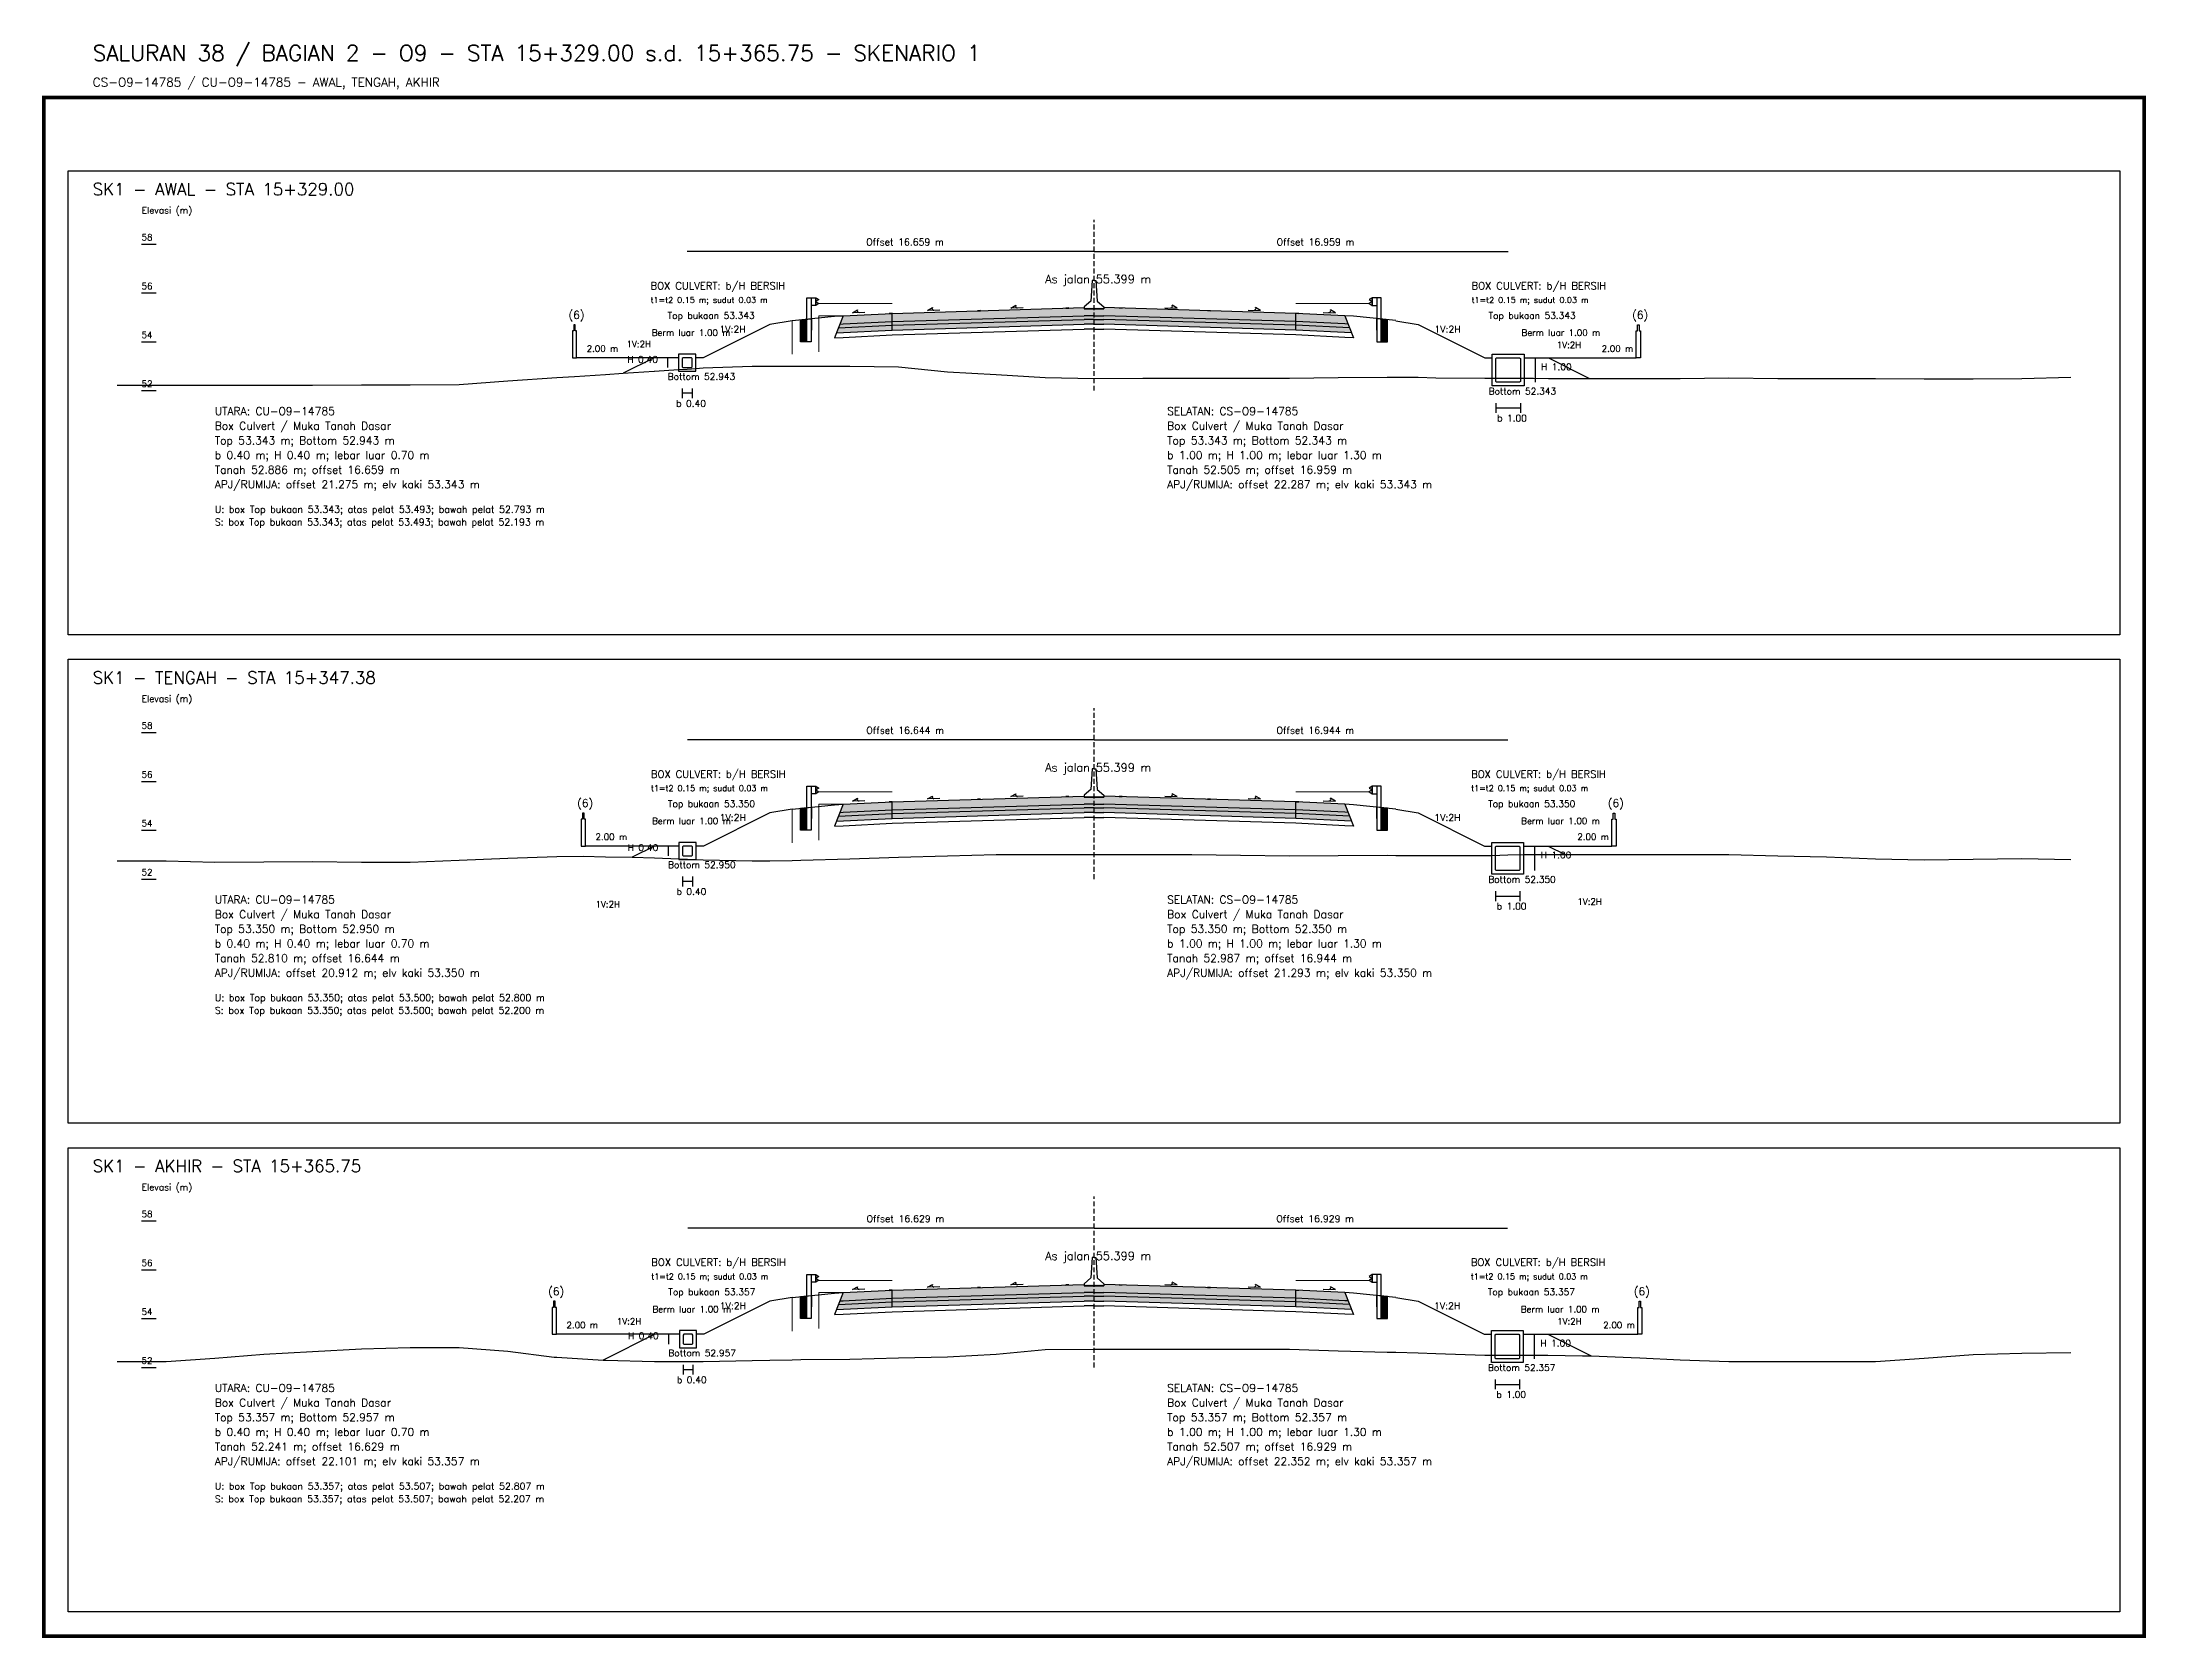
# Model space of a CAD drawing. Header units: metres. Extents: x -24715 to -24517, y 27498 to 30841.
# Drawn here: x -24713.7 to -24627.5, y 27573.2 to 27638.5 of the extents above; entities that cross this region are included whole.
import ezdxf

# ---------------------------------------------------------------- set-up
doc = ezdxf.new("R2010")
doc.units = ezdxf.units.M
doc.linetypes.add('PS_DASH', pattern=[0.3, 0.2, -0.1])
for name, color, linetype, lineweight in [('Dimensi', 230, 'Continuous', 20), ('GRS-ARSIR (HATCH)', 8, 'Continuous', 9), ('Guardrail', 20, 'Continuous', 30), ('HATCH - Beton ramping', 210, 'Continuous', 9), ('HATCH - LFA', 30, 'Continuous', 9), ('HATCH - Pavement', 50, 'Continuous', 9), ('Marka', 20, 'Continuous', 30), ('POT_ALL_GROUP', 2, 'Continuous', 70)]:
    doc.layers.add(name, color=color, linetype=linetype, lineweight=lineweight)
for name, color, linetype in [('POT_ALL_APJ', 2, 'Continuous'), ('POT_ALL_BORDER', 8, 'Continuous'), ('POT_ALL_BUILDING', 2, 'Continuous'), ('POT_ALL_CHANNEL1', 200, 'Continuous'), ('POT_ALL_DIM', 7, 'Continuous'), ('POT_ALL_GROUND', 1, 'Continuous'), ('POT_ALL_GUIDE', 8, 'Continuous'), ('POT_ALL_NOTE', 30, 'Continuous'), ('POT_ALL_ROAD', 4, 'Continuous')]:
    doc.layers.add(name, color=color, linetype=linetype)
doc.styles.get("Standard").update_dxf_attribs({"font": 'simplex.shx'})

msp = doc.modelspace()

# ---------------------------------------------------------------- texts
at = {"layer": 'POT_ALL_APJ'}
for s, height, p in [('(6)', 0.32, (-24692.11038, 27627.20638)), ('(6)', 0.32, (-24648.54853, 27627.20638)), ('2.00 m', 0.26, (-24691.36038, 27625.85638)), ('2.00 m', 0.26, (-24649.79853, 27625.85638)), ('(6)', 0.32, (-24691.74768, 27607.21363)), ('(6)', 0.32, (-24649.54283, 27607.21363)), ('2.00 m', 0.26, (-24690.99768, 27605.86363)), ('2.00 m', 0.26, (-24650.79283, 27605.86363)), ('(6)', 0.32, (-24692.93673, 27587.22087)), ('(6)', 0.32, (-24648.48341, 27587.22087)), ('2.00 m', 0.26, (-24692.18673, 27585.87087)), ('2.00 m', 0.26, (-24649.73341, 27585.87087))]:
    msp.add_text(s, height=height, dxfattribs=at).set_placement(p)
at = {"layer": 'POT_ALL_BUILDING'}
for s, height, p in [('BOX CULVERT: b/H BERSIH', 0.3, (-24688.74439, 27628.40638)), ('BOX CULVERT: b/H BERSIH', 0.3, (-24655.12736, 27628.40638)), ('t1=t2 0.15 m; sudut 0.03 m', 0.24, (-24688.74439, 27627.85638)), ('t1=t2 0.15 m; sudut 0.03 m', 0.24, (-24655.12736, 27627.85638)), ('BOX CULVERT: b/H BERSIH', 0.3, (-24688.72983, 27608.41363)), ('BOX CULVERT: b/H BERSIH', 0.3, (-24655.14192, 27608.41363)), ('t1=t2 0.15 m; sudut 0.03 m', 0.24, (-24688.72983, 27607.86363)), ('t1=t2 0.15 m; sudut 0.03 m', 0.24, (-24655.14192, 27607.86363)), ('BOX CULVERT: b/H BERSIH', 0.3, (-24688.71527, 27588.42087)), ('BOX CULVERT: b/H BERSIH', 0.3, (-24655.15648, 27588.42087)), ('t1=t2 0.15 m; sudut 0.03 m', 0.24, (-24688.71527, 27587.87087)), ('t1=t2 0.15 m; sudut 0.03 m', 0.24, (-24655.15648, 27587.87087))]:
    msp.add_text(s, height=height, dxfattribs=at).set_placement(p)
at = {"layer": 'POT_ALL_CHANNEL1'}
for s, height, p in [('Top bukaan 53.343', 0.27, (-24688.04439, 27627.20638)), ('Top bukaan 53.343', 0.27, (-24654.42736, 27627.20638)), ('Bottom 52.943', 0.27, (-24688.04439, 27624.70638)), ('Bottom 52.343', 0.27, (-24654.42736, 27624.10638)), ('UTARA: CU-O9-14785', 0.32, (-24706.58588, 27623.26387)), ('SELATAN: CS-O9-14785', 0.32, (-24667.58588, 27623.26387)), ('Top bukaan 53.350', 0.27, (-24688.02983, 27607.21363)), ('Top bukaan 53.350', 0.27, (-24654.44192, 27607.21363)), ('Bottom 52.950', 0.27, (-24688.02983, 27604.71363)), ('Bottom 52.350', 0.27, (-24654.44192, 27604.11363)), ('UTARA: CU-O9-14785', 0.32, (-24706.58588, 27603.26387)), ('SELATAN: CS-O9-14785', 0.32, (-24667.58588, 27603.26387)), ('Top bukaan 53.357', 0.27, (-24688.01527, 27587.22087)), ('Top bukaan 53.357', 0.27, (-24654.45648, 27587.22087)), ('Bottom 52.957', 0.27, (-24688.01527, 27584.72087)), ('Bottom 52.357', 0.27, (-24654.45648, 27584.12087)), ('UTARA: CU-O9-14785', 0.32, (-24706.58588, 27583.26387)), ('SELATAN: CS-O9-14785', 0.32, (-24667.58588, 27583.26387))]:
    msp.add_text(s, height=height, dxfattribs=at).set_placement(p)
at = {"layer": 'POT_ALL_DIM'}
for s, height, p in [('SK1 - AWAL - STA 15+329.00', 0.5, (-24711.58588, 27632.26387)), ('Elevasi (m)', 0.27, (-24709.58588, 27631.51387)), ('58', 0.26, (-24709.58588, 27630.41387)), ('Offset 16.659 m', 0.28, (-24679.91513, 27630.213)), ('Offset 16.959 m', 0.28, (-24663.10662, 27630.213)), ('56', 0.26, (-24709.58588, 27628.41387)), ('As jalan 55.399 m', 0.34, (-24672.58588, 27628.663)), ('54', 0.26, (-24709.58588, 27626.41387)), ('Berm luar 1.00 m', 0.26, (-24688.69439, 27626.50638)), ('1V:2H', 0.28, (-24685.92509, 27626.64103)), ('1V:2H', 0.28, (-24656.64666, 27626.64103)), ('Berm luar 1.00 m', 0.26, (-24653.07736, 27626.50638)), ('1V:2H', 0.26, (-24689.72738, 27626.03989)), ('1V:2H', 0.26, (-24651.63795, 27626.00638)), ('H 0.40', 0.27, (-24689.69439, 27625.40638)), ('H 1.00', 0.27, (-24652.27736, 27625.10638)), ('52', 0.26, (-24709.58588, 27624.41387)), ('b 0.40', 0.27, (-24687.69439, 27623.60638)), ('b 1.00', 0.27, (-24654.07736, 27623.00638)), ('Top 53.343 m; Bottom 52.943 m', 0.32, (-24706.58588, 27622.06387)), ('Box Culvert / Muka Tanah Dasar', 0.32, (-24706.58588, 27622.66387)), ('Top 53.343 m; Bottom 52.343 m', 0.32, (-24667.58588, 27622.06387)), ('Box Culvert / Muka Tanah Dasar', 0.32, (-24667.58588, 27622.66387)), ('b 0.40 m; H 0.40 m; lebar luar 0.70 m', 0.32, (-24706.58588, 27621.46387)), ('b 1.00 m; H 1.00 m; lebar luar 1.30 m', 0.32, (-24667.58588, 27621.46387)), ('Tanah 52.886 m; offset 16.659 m', 0.32, (-24706.58588, 27620.86387)), ('APJ/RUMIJA: offset 21.275 m; elv kaki 53.343 m', 0.32, (-24706.58588, 27620.26387)), ('Tanah 52.505 m; offset 16.959 m', 0.32, (-24667.58588, 27620.86387)), ('APJ/RUMIJA: offset 22.287 m; elv kaki 53.343 m', 0.32, (-24667.58588, 27620.26387)), ('SK1 - TENGAH - STA 15+347.38', 0.5, (-24711.58588, 27612.26387)), ('Elevasi (m)', 0.27, (-24709.58588, 27611.51387)), ('58', 0.26, (-24709.58588, 27610.41387)), ('Offset 16.644 m', 0.28, (-24679.90785, 27610.21297)), ('Offset 16.944 m', 0.28, (-24663.1139, 27610.21297)), ('56', 0.26, (-24709.58588, 27608.41387)), ('As jalan 55.399 m', 0.34, (-24672.58588, 27608.66297)), ('Berm luar 1.00 m', 0.26, (-24688.67983, 27606.51363)), ('1V:2H', 0.28, (-24685.91781, 27606.64464)), ('1V:2H', 0.28, (-24656.65394, 27606.64464)), ('Berm luar 1.00 m', 0.26, (-24653.09192, 27606.51363)), ('54', 0.26, (-24709.58588, 27606.41387)), ('H 0.40', 0.27, (-24689.67983, 27605.41363)), ('H 1.00', 0.27, (-24652.29192, 27605.11363)), ('52', 0.26, (-24709.58588, 27604.41387)), ('1V:2H', 0.26, (-24690.99768, 27603.10467)), ('b 0.40', 0.27, (-24687.67983, 27603.61363)), ('1V:2H', 0.26, (-24650.79283, 27603.21408)), ('Box Culvert / Muka Tanah Dasar', 0.32, (-24706.58588, 27602.66387)), ('Box Culvert / Muka Tanah Dasar', 0.32, (-24667.58588, 27602.66387)), ('b 1.00', 0.27, (-24654.09192, 27603.01363)), ('Top 53.350 m; Bottom 52.950 m', 0.32, (-24706.58588, 27602.06387)), ('b 0.40 m; H 0.40 m; lebar luar 0.70 m', 0.32, (-24706.58588, 27601.46387)), ('Top 53.350 m; Bottom 52.350 m', 0.32, (-24667.58588, 27602.06387)), ('b 1.00 m; H 1.00 m; lebar luar 1.30 m', 0.32, (-24667.58588, 27601.46387)), ('Tanah 52.810 m; offset 16.644 m', 0.32, (-24706.58588, 27600.86387)), ('Tanah 52.987 m; offset 16.944 m', 0.32, (-24667.58588, 27600.86387)), ('APJ/RUMIJA: offset 20.912 m; elv kaki 53.350 m', 0.32, (-24706.58588, 27600.26387)), ('APJ/RUMIJA: offset 21.293 m; elv kaki 53.350 m', 0.32, (-24667.58588, 27600.26387)), ('SK1 - AKHIR - STA 15+365.75', 0.5, (-24711.58588, 27592.26387)), ('Elevasi (m)', 0.27, (-24709.58588, 27591.51387)), ('58', 0.26, (-24709.58588, 27590.41387)), ('Offset 16.629 m', 0.28, (-24679.90057, 27590.21293)), ('Offset 16.929 m', 0.28, (-24663.12118, 27590.21293)), ('As jalan 55.399 m', 0.34, (-24672.58588, 27588.66293)), ('56', 0.26, (-24709.58588, 27588.41387)), ('54', 0.26, (-24709.58588, 27586.41387)), ('1V:2H', 0.26, (-24690.126, 27586.02087)), ('Berm luar 1.00 m', 0.26, (-24688.66527, 27586.52087)), ('1V:2H', 0.28, (-24685.91053, 27586.64824)), ('1V:2H', 0.28, (-24656.66122, 27586.64824)), ('Berm luar 1.00 m', 0.26, (-24653.10648, 27586.52087)), ('1V:2H', 0.26, (-24651.61995, 27586.02087)), ('H 0.40', 0.27, (-24689.66527, 27585.42087)), ('H 1.00', 0.27, (-24652.30648, 27585.12087)), ('52', 0.26, (-24709.58588, 27584.41387)), ('b 0.40', 0.27, (-24687.66527, 27583.62087)), ('Box Culvert / Muka Tanah Dasar', 0.32, (-24706.58588, 27582.66387)), ('Box Culvert / Muka Tanah Dasar', 0.32, (-24667.58588, 27582.66387)), ('b 1.00', 0.27, (-24654.10648, 27583.02087)), ('Top 53.357 m; Bottom 52.957 m', 0.32, (-24706.58588, 27582.06387)), ('Top 53.357 m; Bottom 52.357 m', 0.32, (-24667.58588, 27582.06387)), ('Tanah 52.241 m; offset 16.629 m', 0.32, (-24706.58588, 27580.86387)), ('b 0.40 m; H 0.40 m; lebar luar 0.70 m', 0.32, (-24706.58588, 27581.46387)), ('Tanah 52.507 m; offset 16.929 m', 0.32, (-24667.58588, 27580.86387)), ('b 1.00 m; H 1.00 m; lebar luar 1.30 m', 0.32, (-24667.58588, 27581.46387)), ('APJ/RUMIJA: offset 22.101 m; elv kaki 53.357 m', 0.32, (-24706.58588, 27580.26387)), ('APJ/RUMIJA: offset 22.352 m; elv kaki 53.357 m', 0.32, (-24667.58588, 27580.26387))]:
    msp.add_text(s, height=height, dxfattribs=at).set_placement(p)
at = {"layer": 'POT_ALL_GROUP', "lineweight": 0}
for s, height, p in [('SALURAN 38 / BAGIAN 2 - O9 - STA 15+329.00 s.d. 15+365.75 - SKENARIO 1', 0.65, (-24711.58588, 27637.76387)), ('CS-O9-14785 / CU-O9-14785 - AWAL, TENGAH, AKHIR', 0.36, (-24711.58588, 27636.71387))]:
    msp.add_text(s, height=height, dxfattribs=at).set_placement(p)
at = {"layer": 'POT_ALL_NOTE'}
for s, p in [('S: box Top bukaan 53.343; atas pelat 53.493; bawah pelat 52.193 m', (-24706.58588, 27618.74387)), ('U: box Top bukaan 53.343; atas pelat 53.493; bawah pelat 52.793 m', (-24706.58588, 27619.26387)), ('S: box Top bukaan 53.350; atas pelat 53.500; bawah pelat 52.200 m', (-24706.58588, 27598.74387)), ('U: box Top bukaan 53.350; atas pelat 53.500; bawah pelat 52.800 m', (-24706.58588, 27599.26387)), ('U: box Top bukaan 53.357; atas pelat 53.507; bawah pelat 52.807 m', (-24706.58588, 27579.26387)), ('S: box Top bukaan 53.357; atas pelat 53.507; bawah pelat 52.207 m', (-24706.58588, 27578.74387))]:
    msp.add_text(s, height=0.28, dxfattribs=at).set_placement(p)

# ---------------------------------------------------------------- blocks, each defined once
blk = doc.blocks.new('JALAN_ASLI_TIPIKAL_2OKT_METER')
at = {"layer": 'Guardrail', "lineweight": 9}
h = blk.add_hatch(dxfattribs=at)
h.set_pattern_fill('JIS_LC_20', color=256, scale=0.002)
h.set_pattern_definition([(45, (-29.65569, -21.99233), (-0.02828427, 0.02828427), []), (45, (-29.65489, -21.99233), (-0.02828427, 0.02828427), [])])
h.paths.add_polyline_path([(-12.025, -1.394), (-11.753, -1.394), (-11.753, -0.471), (-12.018, -0.498)])
h = blk.add_hatch(dxfattribs=at)
h.set_pattern_fill('JIS_LC_20', color=256, scale=0.002)
h.set_pattern_definition([(45, (-29.40569, -21.99233), (-0.02828427, 0.02828427), []), (45, (-29.40489, -21.99233), (-0.02828427, 0.02828427), [])])
h.paths.add_polyline_path([(12.018, -0.498), (11.753, -0.471), (11.753, -1.394), (12.025, -1.394)])
at = {"layer": 'HATCH - Beton ramping'}
h = blk.add_hatch(dxfattribs=at)
h.set_pattern_fill('AR-CONC', color=256, scale=0.0005)
h.set_pattern_definition([(50, (-28.949556, -21.99233), (0.09109233, -0.00796954), [0.009525, -0.104775]), (355, (-28.94956, -21.99233), (-0.0176217, 0.09552842), [0.00762, -0.0838203]), (100.45144, (-28.941965, -21.992995), (0.07347062, 0.08755888), [0.008095, -0.08904512]), (46.1842, (-28.94956, -21.96693), (0.13553952, -0.02102116), [0.0142875, -0.1571625]), (96.63556, (-28.93826, -21.96868), (0.11870207, 0.12371306), [0.0121425, -0.1335678]), (351.18415, (-28.94956, -21.96693), (0.11870207, 0.12371306), [0.01143, -0.12572987]), (21, (-28.936856, -21.97328), (0.0758072, -0.0511326), [0.009525, -0.104775]), (326, (-28.93686, -21.97328), (0.03090101, 0.09209398), [0.00762, -0.08382]), (71.45144, (-28.93054, -21.97754), (0.1067082, 0.04096138), [0.008095, -0.08904497]), (37.5, (-28.949556, -21.99233), (0.001544302, 0.04227752), [0, -0.082804, 0, -0.08509, 0, -0.0841375]), (7.5, (-28.949556, -21.99233), (0.03340983, 0.05009029), [0, -0.048514, 0, -0.080899, 0, -0.0320675]), (327.5, (-28.977877, -21.99233), (0.067795298, -0.002864372), [0, -0.03175, 0, -0.09906, 0, -0.131445]), (317.5, (-28.990577, -21.99233), (0.07406459, 0.01271325), [0, -0.041275, 0, -0.065786, 0, -0.093345])])
h.paths.add_polyline_path([(-8.27, -0.566), (-10.401, -0.666), (-10.461, -0.826), (-8.27, -0.716)])
h.paths.add_polyline_path([(-0.4, -0.48), (0, -0.48), (0, -0.33), (-0.4, -0.33), (-8.27, -0.566), (-8.27, -0.716)])
h = blk.add_hatch(dxfattribs=at)
h.set_pattern_fill('AR-CONC', color=256, scale=0.0005)
h.set_pattern_definition([(50, (-28.699556, -21.99233), (0.09109233, -0.00796954), [0.009525, -0.104775]), (355, (-28.69956, -21.99233), (-0.01762171, 0.09552842), [0.00762, -0.0838203]), (100.45144, (-28.691965, -21.992995), (0.07347062, 0.08755888), [0.008095, -0.08904512]), (46.1842, (-28.69956, -21.96693), (0.13553952, -0.02102116), [0.0142875, -0.1571625]), (96.63556, (-28.68826, -21.96868), (0.11870207, 0.12371306), [0.0121425, -0.1335678]), (351.18415, (-28.69956, -21.96693), (0.11870207, 0.12371306), [0.01143, -0.12572987]), (21, (-28.686856, -21.97328), (0.0758072, -0.0511326), [0.009525, -0.104775]), (326, (-28.68686, -21.97328), (0.03090101, 0.09209398), [0.00762, -0.08382]), (71.45144, (-28.68054, -21.97754), (0.10670821, 0.04096138), [0.008095, -0.08904497]), (37.5, (-28.699556, -21.99233), (0.001544302, 0.04227752), [0, -0.082804, 0, -0.08509, 0, -0.0841375]), (7.5, (-28.699556, -21.99233), (0.03340983, 0.050090287), [0, -0.048514, 0, -0.080899, 0, -0.0320675]), (327.5, (-28.727877, -21.99233), (0.067795298, -0.002864372), [0, -0.03175, 0, -0.09906, 0, -0.131445]), (317.5, (-28.740577, -21.99233), (0.07406459, 0.012713246), [0, -0.041275, 0, -0.065786, 0, -0.093345])])
h.paths.add_polyline_path([(8.27, -0.566), (10.401, -0.666), (10.461, -0.826), (8.27, -0.716)])
h.paths.add_polyline_path([(0.4, -0.48), (0, -0.48), (0, -0.33), (0.4, -0.33), (8.27, -0.566), (8.27, -0.716)])
at = {"layer": 'HATCH - LFA'}
h = blk.add_hatch(dxfattribs=at)
h.set_pattern_fill('GRAVEL', color=256, scale=0.0075)
h.set_pattern_definition([(228.012788, (-28.812396, -21.801831), (-1.524, -1.7145), [0.0256291, -2.5372863]), (184.96974, (-28.829541, -21.820881), (2.2859999991, 0.1905000109), [0.04398035, -4.3540537]), (132.510447, (-28.873356, -21.824691), (1.9050000008, -2.0954999993), [0.0310111, -3.0701042]), (267.27369, (-28.947651, -21.872316), (0.1905000004, 3.81), [0.0400503, -3.9649828]), (292.833654, (-28.949556, -21.912321), (-0.9525, 2.286), [0.0392725, -3.8879856]), (357.27369, (-28.934316, -21.948516), (-3.81, 0.1905000004), [0.0400503, -3.9649828]), (37.69424, (-28.894311, -21.950421), (-2.4764999999, -1.9050000001), [0.0529645, -5.24348365]), (72.255328, (-28.852401, -21.918036), (1.3335000004, 4.1909999999), [0.050004, -4.95039425]), (121.429566, (-28.837161, -21.870411), (-1.5240000002, 2.4764999999), [0.040186, -3.9784159]), (175.23636, (-28.858116, -21.836121), (2.0955, -0.1905), [0.0458785, -2.2480453]), (222.397438, (-28.903836, -21.832311), (-2.2859999999, -2.0955000001), [0.05933084, -5.8737579]), (138.814075, (-28.759056, -21.874221), (-1.3335, 1.143), [0.0202503, -2.0047924]), (171.469234, (-28.774296, -21.860886), (2.4765, -0.3809999996), [0.03852615, -3.8140979]), (225, (-28.8124, -21.85517), (0, -0.1905), [0.0269407, -0.242467]), (203.19859, (-28.82573, -21.832311), (0.9525, 0.381), [0.0145081, -1.4362967]), (291.80141, (-28.839066, -21.838026), (-0.1905, 0.5715), [0.0205174, -1.0053565]), (30.96376, (-28.831446, -21.857076), (0.5715, 0.381), [0.033324, -1.0774724]), (161.56505, (-28.80287, -21.83993), (0.381, -0.1905), [0.0240965, -0.5783174]), (16.38954, (-28.949556, -21.838026), (1.905, 0.5715), [0.0337566, -3.341912]), (70.346176, (-28.917171, -21.828501), (-0.762, -2.0955), [0.0283199, -2.8036662]), (293.19859, (-28.80287, -21.801831), (-0.381, 0.9525), [0.029016, -1.4217888]), (343.61046, (-28.791441, -21.828501), (-1.905, 0.5715), [0.0337566, -3.341912]), (339.443955, (-28.949556, -21.956136), (-0.9525, 0.381), [0.0325526, -1.5950801]), (294.77514, (-28.919076, -21.967566), (-0.952500001, 2.0954999995), [0.0272754, -2.7002695]), (66.80141, (-28.800966, -21.992331), (0.381, 0.9525), [0.029016, -1.4217888]), (17.354025, (-28.789536, -21.965661), (-2.4765, -0.762), [0.0319337, -3.1614282]), (69.443955, (-28.89431, -21.992331), (-0.381, -0.9525), [0.0162763, -1.6113564]), (101.30993, (-28.812396, -21.99233), (-0.1905, 0.762), [0.0097136, -0.9616496]), (165.96376, (-28.8143, -21.982806), (0.5715, -0.1905), [0.0392725, -0.7461791]), (186.009006, (-28.852401, -21.973281), (1.905, 0.1905), [0.036395, -3.6031024]), (303.69007, (-28.831446, -21.87422), (-0.1905, 0.381), [0.0274743, -0.6593832]), (353.157227, (-28.816206, -21.897081), (3.2385, -0.3809999998), [0.0479668, -4.7487007]), (60.945396, (-28.76858, -21.902796), (-0.762, -1.3335), [0.0196131, -1.9417044]), (90, (-28.75906, -21.88565), (-0.1905, 0.1905), [0.01143, -0.17907]), (120.256437, (-28.856211, -21.967566), (0.762, -1.3335), [0.026465, -2.6200456]), (48.012787, (-28.869546, -21.944706), (1.524, 1.7145), [0.0512582, -2.5116572]), (0, (-28.83526, -21.9066), (0.1905, 0.1905), [0.04953, -0.14097]), (325.304846, (-28.785726, -21.906606), (1.9050000007, -1.333499999), [0.0301207, -2.9819488]), (254.0546, (-28.76096, -21.92375), (-0.1905, -0.762), [0.0277372, -1.3591238]), (207.645975, (-28.768581, -21.950421), (-3.6195000001, -1.9049999997), [0.0451609, -4.4709348]), (175.426079, (-28.808586, -21.971376), (-2.4765, 0.1905), [0.0477772, -4.7299385])])
h.paths.add_polyline_path([(-8.27, -0.716), (-10.461, -0.826), (-10.54, -1.03), (-8.27, -0.916)])
h.paths.add_polyline_path([(-0.4, -0.68), (0, -0.68), (0, -0.48), (-0.4, -0.48), (-8.27, -0.716), (-8.27, -0.916)])
h = blk.add_hatch(dxfattribs=at)
h.set_pattern_fill('GRAVEL', color=256, scale=0.0075)
h.set_pattern_definition([(228.012788, (-28.562396, -21.801831), (-1.524, -1.7145), [0.0256291, -2.5372863]), (184.96974, (-28.579541, -21.820881), (2.2859999991, 0.1905000109), [0.04398035, -4.3540537]), (132.510447, (-28.623356, -21.824691), (1.9050000008, -2.0954999993), [0.0310111, -3.0701042]), (267.27369, (-28.697651, -21.872316), (0.1905000004, 3.81), [0.04005034, -3.9649828]), (292.833654, (-28.699556, -21.912321), (-0.9525, 2.286), [0.0392725, -3.8879856]), (357.27369, (-28.684316, -21.948516), (-3.81, 0.1905000004), [0.04005034, -3.9649828]), (37.69424, (-28.644311, -21.950421), (-2.4764999999, -1.9050000001), [0.0529645, -5.24348365]), (72.255328, (-28.602401, -21.918036), (1.3335000004, 4.1909999999), [0.050004, -4.95039425]), (121.429566, (-28.587161, -21.870411), (-1.5240000002, 2.4764999999), [0.040186, -3.9784159]), (175.23636, (-28.608116, -21.836121), (2.0955, -0.1905000003), [0.0458785, -2.2480453]), (222.397438, (-28.653836, -21.832311), (-2.2859999999, -2.0955000001), [0.05933084, -5.87375794]), (138.814075, (-28.509056, -21.874221), (-1.3335, 1.143), [0.02025034, -2.0047924]), (171.469234, (-28.524296, -21.860886), (2.4765, -0.3809999996), [0.03852615, -3.8140979]), (225, (-28.5624, -21.85517), (0, -0.1905), [0.0269407, -0.242467]), (203.19859, (-28.57573, -21.832311), (0.9525, 0.381), [0.0145081, -1.4362967]), (291.80141, (-28.589066, -21.838026), (-0.1905, 0.5715), [0.0205174, -1.0053565]), (30.96376, (-28.581446, -21.857076), (0.5715, 0.381), [0.033324, -1.0774724]), (161.56505, (-28.55287, -21.83993), (0.381, -0.1905), [0.0240965, -0.57831736]), (16.38954, (-28.699556, -21.838026), (1.905, 0.5715), [0.0337566, -3.341912]), (70.346176, (-28.667171, -21.828501), (-0.762, -2.0955), [0.0283199, -2.8036662]), (293.19859, (-28.55287, -21.801831), (-0.381, 0.9525), [0.029016, -1.4217888]), (343.61046, (-28.541441, -21.828501), (-1.905, 0.5714999999), [0.0337566, -3.341912]), (339.443955, (-28.699556, -21.956136), (-0.9525, 0.381), [0.03255264, -1.5950801]), (294.77514, (-28.669076, -21.967566), (-0.952500001, 2.0954999995), [0.0272754, -2.7002695]), (66.80141, (-28.550966, -21.992331), (0.381, 0.9525), [0.029016, -1.4217888]), (17.354025, (-28.539536, -21.965661), (-2.4765, -0.7620000002), [0.0319337, -3.1614282]), (69.443955, (-28.64431, -21.992331), (-0.381, -0.9525), [0.0162763, -1.6113564]), (101.30993, (-28.562396, -21.99233), (-0.1905, 0.762), [0.0097136, -0.9616496]), (165.96376, (-28.5643, -21.982806), (0.5715, -0.1905), [0.0392725, -0.7461791]), (186.009006, (-28.602401, -21.973281), (1.905, 0.1905), [0.036395, -3.6031024]), (303.69007, (-28.581446, -21.87422), (-0.1905, 0.381), [0.0274743, -0.6593832]), (353.157227, (-28.566206, -21.897081), (3.2385, -0.3809999998), [0.04796676, -4.7487007]), (60.945396, (-28.51858, -21.902796), (-0.762, -1.3335), [0.0196131, -1.9417044]), (90, (-28.50906, -21.88565), (-0.1905, 0.1905), [0.01143, -0.17907]), (120.256437, (-28.606211, -21.967566), (0.762, -1.3335), [0.026465, -2.62004556]), (48.012787, (-28.619546, -21.944706), (1.524, 1.7145), [0.0512582, -2.5116572]), (0, (-28.58526, -21.9066), (0.1905, 0.1905), [0.04953, -0.14097]), (325.304846, (-28.535726, -21.906606), (1.9050000007, -1.333499999), [0.0301207, -2.98194875]), (254.054604, (-28.51096, -21.92375), (-0.1905, -0.762), [0.0277372, -1.35912375]), (207.645975, (-28.518581, -21.950421), (-3.6195000001, -1.9049999997), [0.0451609, -4.4709348]), (175.426079, (-28.558586, -21.971376), (-2.4765, 0.1905), [0.0477772, -4.7299385])])
h.paths.add_polyline_path([(8.27, -0.716), (10.461, -0.826), (10.54, -1.03), (8.27, -0.916)])
h.paths.add_polyline_path([(0.4, -0.68), (0, -0.68), (0, -0.48), (0.4, -0.48), (8.27, -0.716), (8.27, -0.916)])
at = {"layer": 'HATCH - Pavement'}
h = blk.add_hatch(dxfattribs=at)
h.set_pattern_fill('AR-CONC', color=256, scale=0.001)
h.set_pattern_definition([(50, (-89.43046, -52.62889), (0.18218467, -0.01593909), [0.01905, -0.20955]), (355, (-89.43046, -52.6289), (-0.03524342, 0.19105685), [0.01524, -0.1676406]), (100.45144, (-89.41528, -52.63022), (0.14694125, 0.17511775), [0.01619, -0.17809024]), (46.1842, (-89.43046, -52.5781), (0.27107904, -0.04204233), [0.028575, -0.314325]), (96.63556, (-89.40787, -52.5816), (0.23740413, 0.2474261), [0.024285, -0.2671356]), (351.18415, (-89.43046, -52.5781), (0.2374041, 0.2474261), [0.02286, -0.2514597]), (21, (-89.40506, -52.59079), (0.1516144, -0.1022652), [0.01905, -0.20955]), (326, (-89.40506, -52.5908), (0.06180203, 0.18418797), [0.01524, -0.16764]), (71.45144, (-89.39243, -52.59931), (0.21341642, 0.08192277), [0.01619, -0.17808994]), (37.5, (-89.43046, -52.62889), (0.003088603, 0.08455504), [0, -0.165608, 0, -0.17018, 0, -0.168275]), (7.5, (-89.43046, -52.62889), (0.06681966, 0.100180575), [0, -0.097028, 0, -0.161798, 0, -0.064135]), (327.5, (-89.4871, -52.62889), (0.135590595, -0.005728744), [0, -0.0635, 0, -0.19812, 0, -0.26289]), (317.5, (-89.5125, -52.62889), (0.14812918, 0.02542649), [0, -0.08255, 0, -0.131572, 0, -0.18669])])
h.paths.add_polyline_path([(-8.27, -0.236), (-10.27, -0.336), (-10.401, -0.673), (-10.27, -0.666), (-8.27, -0.566)])
h.paths.add_polyline_path([(-0.4, -0.33), (0, -0.33), (0, 0), (-0.4, 0), (-8.27, -0.236), (-8.27, -0.566)])
h = blk.add_hatch(dxfattribs=at)
h.set_pattern_fill('AR-CONC', color=256, scale=0.001)
h.set_pattern_definition([(50, (-89.18046, -52.62889), (0.18218467, -0.01593909), [0.01905, -0.20955]), (355, (-89.18046, -52.6289), (-0.03524342, 0.19105685), [0.01524, -0.16764058]), (100.45144, (-89.16528, -52.63022), (0.14694125, 0.17511775), [0.01619, -0.17809024]), (46.1842, (-89.18046, -52.5781), (0.27107904, -0.04204233), [0.028575, -0.314325]), (96.63556, (-89.15787, -52.5816), (0.23740413, 0.2474261), [0.024285, -0.2671356]), (351.18415, (-89.18046, -52.5781), (0.2374041, 0.2474261), [0.02286, -0.2514597]), (21, (-89.15506, -52.59079), (0.1516144, -0.1022652), [0.01905, -0.20955]), (326, (-89.15506, -52.5908), (0.06180203, 0.18418797), [0.01524, -0.16764]), (71.45144, (-89.14243, -52.59931), (0.21341642, 0.08192277), [0.01619, -0.17808994]), (37.5, (-89.18046, -52.62889), (0.003088603, 0.08455504), [0, -0.165608, 0, -0.17018, 0, -0.168275]), (7.5, (-89.18046, -52.62889), (0.06681966, 0.100180575), [0, -0.097028, 0, -0.161798, 0, -0.064135]), (327.5, (-89.2371, -52.62889), (0.135590595, -0.005728744), [0, -0.0635, 0, -0.19812, 0, -0.26289]), (317.5, (-89.2625, -52.62889), (0.14812918, 0.02542649), [0, -0.08255, 0, -0.131572, 0, -0.18669])])
h.paths.add_polyline_path([(8.27, -0.236), (10.27, -0.336), (10.401, -0.673), (10.27, -0.666), (8.27, -0.566)])
h.paths.add_polyline_path([(0.4, -0.33), (0, -0.33), (0, 0), (0.4, 0), (8.27, -0.236), (8.27, -0.566)])
at = {"layer": 'Marka'}
h = blk.add_hatch(color=256, dxfattribs=at)
h.dxf.hatch_style = 1
h.paths.add_polyline_path([(-8.27, -0.23), (-8.39, -0.236), (-8.39, -0.242), (-8.27, -0.236)])
h.paths.add_polyline_path([(-4.65, -0.122), (-4.77, -0.125), (-4.77, -0.131), (-4.65, -0.128)])
h.paths.add_polyline_path([(-1.03, -0.019), (-1.03, -0.013), (-1.15, -0.017), (-1.15, -0.023)])
h = blk.add_hatch(color=256, dxfattribs=at)
h.dxf.hatch_style = 1
h.paths.add_polyline_path([(8.27, -0.23), (8.39, -0.236), (8.39, -0.242), (8.27, -0.236)])
h.paths.add_polyline_path([(4.65, -0.122), (4.77, -0.125), (4.77, -0.131), (4.65, -0.128)])
h.paths.add_polyline_path([(1.03, -0.019), (1.03, -0.013), (1.15, -0.017), (1.15, -0.023)])
for p, q in [((-8.27, -0.236), (-0.4, 0)), ((8.27, -0.236), (0.4, 0)), ((-12.353, -0.533), (-10.622, -0.354)), ((-10.27, -0.336), (-10.62, -1.234)), ((-10.62, -0.354), (-10.27, -0.336)), ((-10.461, -0.826), (-8.27, -0.716)), ((-10.401, -0.673), (-10.27, -0.666)), ((-10.27, -0.336), (-8.27, -0.236)), ((-10.27, -0.666), (-8.27, -0.566)), ((-8.27, -0.916), (-8.27, -0.236)), ((-8.27, -0.566), (-0.4, -0.33)), ((-8.27, -0.716), (-0.4, -0.48)), ((-8.27, -0.916), (-0.4, -0.68)), ((0, -0.05), (-0.4, -0.05)), ((0, -0.33), (-0.4, -0.33)), ((0, -0.48), (-0.4, -0.48)), ((0, -0.68), (-0.4, -0.68)), ((0, -0.05), (0.4, -0.05)), ((0, -0.33), (0.4, -0.33)), ((0, -0.48), (0.4, -0.48)), ((0, -0.68), (0.4, -0.68)), ((8.27, -0.566), (0.4, -0.33)), ((8.27, -0.716), (0.4, -0.48)), ((8.27, -0.916), (0.4, -0.68)), ((8.27, -0.916), (8.27, -0.236)), ((10.27, -0.336), (8.27, -0.236)), ((10.27, -0.666), (8.27, -0.566)), ((10.461, -0.826), (8.27, -0.716)), ((10.27, -0.336), (10.62, -1.234)), ((10.62, -0.354), (10.27, -0.336)), ((10.401, -0.673), (10.27, -0.666)), ((12.353, -0.533), (10.622, -0.354)), ((-10.62, -1.234), (-10.27, -1.216)), ((-10.54, -1.03), (-8.27, -0.916)), ((-10.27, -1.216), (-8.27, -1.116)), ((-8.27, -1.116), (-0.4, -0.88)), ((0, -0.88), (-0.4, -0.88)), ((0, -0.88), (0.4, -0.88)), ((8.27, -1.116), (0.4, -0.88)), ((10.54, -1.03), (8.27, -0.916)), ((10.27, -1.216), (8.27, -1.116)), ((10.62, -1.234), (10.27, -1.216))]:
    blk.add_line(p, q)
for points in [[(0, 1.11), (-0.075, 1.11), (-0.125, 0.27), (-0.4, 0.03), (-0.4, -0.05), (0, -0.05)], [(0, 1.11), (0.075, 1.11), (0.125, 0.27), (0.4, 0.03), (0.4, -0.05), (0, -0.05)], [(-6.818, -0.116), (-6.616, 0)], [(-3.401, -0.02), (-3.199, 0.096)], [(3.401, -0.02), (3.199, 0.096)], [(6.818, -0.116), (6.616, 0)], [(-9.887, -0.208), (-9.686, -0.092)], [(-9.387, -0.193), (-9.887, -0.208)], [(-6.318, -0.101), (-6.818, -0.116)], [(-2.901, -0.005), (-3.401, -0.02)], [(2.901, -0.005), (3.401, -0.02)], [(6.318, -0.101), (6.818, -0.116)], [(9.387, -0.193), (9.887, -0.208)], [(9.887, -0.208), (9.686, -0.092)]]:
    blk.add_lwpolyline(points)
for centre, start, end in [((-6.556, -0.037), 148.28164, 271.71836), ((-3.139, 0.059), 148.28164, 271.71836), ((3.139, 0.059), 268.28164, 31.71836), ((6.556, -0.037), 268.28164, 31.71836), ((-9.625, -0.129), 148.28164, 271.71836), ((9.625, -0.129), 268.28164, 31.71836)]:
    blk.add_arc(centre, 0.0711, start, end)
at = {"layer": 'Dimensi'}
for p, q in [((-8.27, 0.168), (-11.27, 0.168)), ((8.27, 0.168), (11.27, 0.168))]:
    blk.add_line(p, q, dxfattribs=at)
at = {"layer": 'GRS-ARSIR (HATCH)'}
for p, q in [((-12.353, -0.533), (-12.353, -1.909)), ((-11.27, -0.336), (-11.27, -1.803)), ((-10.27, -0.336), (-11.27, -0.336))]:
    blk.add_line(p, q, dxfattribs=at)
at = {"layer": 'Guardrail'}
for points in [[(-11.753, -1.394), (-11.753, 0.406), (-11.575, 0.406), (-11.575, -1.394), (-11.753, -1.394)], [(-11.575, 0.406), (-11.397, 0.406), (-11.397, 0.094), (-11.575, 0.094)], [(-11.397, 0.25), (-11.397, 0.406), (-11.262, 0.328), (-11.397, 0.25)], [(-11.397, 0.094), (-11.397, 0.25), (-11.262, 0.172), (-11.397, 0.094)], [(11.397, 0.25), (11.397, 0.406), (11.262, 0.328), (11.397, 0.25)], [(11.397, 0.094), (11.397, 0.25), (11.262, 0.172), (11.397, 0.094)], [(11.575, 0.406), (11.397, 0.406), (11.397, 0.094), (11.575, 0.094)], [(11.753, -1.394), (11.753, 0.406), (11.575, 0.406), (11.575, -1.394), (11.753, -1.394)], [(-11.575, -1.394), (-12.025, -1.394), (-12.018, -0.498), (-11.568, -0.453), (-11.575, -1.394)], [(11.575, -1.394), (12.025, -1.394), (12.018, -0.498), (11.568, -0.453), (11.575, -1.394)]]:
    blk.add_lwpolyline(points, dxfattribs=at)
at = {"layer": 'Marka'}
for points in [[(-8.39, -0.242), (-8.27, -0.236), (-8.27, -0.23), (-8.39, -0.236), (-8.39, -0.242)], [(8.39, -0.242), (8.27, -0.236), (8.27, -0.23), (8.39, -0.236), (8.39, -0.242)]]:
    blk.add_lwpolyline(points, dxfattribs=at)
for points in [[(-4.65, -0.122), (-4.77, -0.125), (-4.77, -0.131), (-4.65, -0.128)], [(-1.03, -0.013), (-1.15, -0.017), (-1.15, -0.023), (-1.03, -0.019)], [(1.03, -0.013), (1.15, -0.017), (1.15, -0.023), (1.03, -0.019)], [(4.65, -0.122), (4.77, -0.125), (4.77, -0.131), (4.65, -0.128)]]:
    blk.add_lwpolyline(points, close=True, dxfattribs=at)

# ---------------------------------------------------------------- linework, layer by layer
at = {"layer": 'POT_ALL_APJ', "linetype": 'Continuous'}
for points in [[(-24691.94538, 27626.71079), (-24691.94538, 27625.60638), (-24691.77538, 27625.60638), (-24691.77538, 27626.71079), (-24691.83038, 27626.71079), (-24691.83038, 27626.96079), (-24691.86038, 27626.96079), (-24691.89038, 27626.96079), (-24691.89038, 27626.71079), (-24691.94538, 27626.71079)], [(-24648.21353, 27626.71079), (-24648.21353, 27625.60638), (-24648.38353, 27625.60638), (-24648.38353, 27626.71079), (-24648.32853, 27626.71079), (-24648.32853, 27626.96079), (-24648.29853, 27626.96079), (-24648.26853, 27626.96079), (-24648.26853, 27626.71079), (-24648.21353, 27626.71079)], [(-24688.59439, 27625.60638), (-24691.77538, 27625.60638)], [(-24651.97736, 27625.60638), (-24648.38353, 27625.60638)], [(-24691.58268, 27606.71804), (-24691.58268, 27605.61363), (-24691.41268, 27605.61363), (-24691.41268, 27606.71804), (-24691.46768, 27606.71804), (-24691.46768, 27606.96804), (-24691.49768, 27606.96804), (-24691.52768, 27606.96804), (-24691.52768, 27606.71804), (-24691.58268, 27606.71804)], [(-24649.20783, 27606.71804), (-24649.20783, 27605.61363), (-24649.37783, 27605.61363), (-24649.37783, 27606.71804), (-24649.32283, 27606.71804), (-24649.32283, 27606.96804), (-24649.29283, 27606.96804), (-24649.26283, 27606.96804), (-24649.26283, 27606.71804), (-24649.20783, 27606.71804)], [(-24688.57983, 27605.61363), (-24691.41268, 27605.61363)], [(-24651.99192, 27605.61363), (-24649.37783, 27605.61363)], [(-24692.77173, 27586.72528), (-24692.77173, 27585.62087), (-24692.60173, 27585.62087), (-24692.60173, 27586.72528), (-24692.65673, 27586.72528), (-24692.65673, 27586.97528), (-24692.68673, 27586.97528), (-24692.71673, 27586.97528), (-24692.71673, 27586.72528), (-24692.77173, 27586.72528)], [(-24648.14841, 27586.72528), (-24648.14841, 27585.62087), (-24648.31841, 27585.62087), (-24648.31841, 27586.72528), (-24648.26341, 27586.72528), (-24648.26341, 27586.97528), (-24648.23341, 27586.97528), (-24648.20341, 27586.97528), (-24648.20341, 27586.72528), (-24648.14841, 27586.72528)], [(-24688.56527, 27585.62087), (-24692.60173, 27585.62087)], [(-24652.00648, 27585.62087), (-24648.31841, 27585.62087)]]:
    msp.add_lwpolyline(points, dxfattribs=at)
at = {"layer": 'POT_ALL_BORDER', "linetype": 'Continuous'}
for points in [[(-24712.58588, 27633.26387), (-24628.58588, 27633.26387), (-24628.58588, 27614.26387), (-24712.58588, 27614.26387), (-24712.58588, 27633.26387)], [(-24712.58588, 27613.26387), (-24628.58588, 27613.26387), (-24628.58588, 27594.26387), (-24712.58588, 27594.26387), (-24712.58588, 27613.26387)], [(-24712.58588, 27593.26387), (-24628.58588, 27593.26387), (-24628.58588, 27574.26387), (-24712.58588, 27574.26387), (-24712.58588, 27593.26387)]]:
    msp.add_lwpolyline(points, dxfattribs=at)
at = {"layer": 'POT_ALL_BUILDING', "linetype": 'Continuous'}
for points in [[(-24686.89439, 27625.75638), (-24687.59439, 27625.75638), (-24687.59439, 27625.05638), (-24686.89439, 27625.05638), (-24686.89439, 27625.75638)], [(-24654.27736, 27625.75638), (-24652.97736, 27625.75638), (-24652.97736, 27624.45638), (-24654.27736, 27624.45638), (-24654.27736, 27625.75638)], [(-24687.07439, 27625.60638), (-24687.41439, 27625.60638), (-24687.44439, 27625.57638), (-24687.44439, 27625.23638), (-24687.41439, 27625.20638), (-24687.07439, 27625.20638), (-24687.04439, 27625.23638), (-24687.04439, 27625.57638), (-24687.07439, 27625.60638)], [(-24654.09736, 27625.60638), (-24653.15736, 27625.60638), (-24653.12736, 27625.57638), (-24653.12736, 27624.63638), (-24653.15736, 27624.60638), (-24654.09736, 27624.60638), (-24654.12736, 27624.63638), (-24654.12736, 27625.57638), (-24654.09736, 27625.60638)], [(-24686.87983, 27605.76363), (-24687.57983, 27605.76363), (-24687.57983, 27605.06363), (-24686.87983, 27605.06363), (-24686.87983, 27605.76363)], [(-24687.05983, 27605.61363), (-24687.39983, 27605.61363), (-24687.42983, 27605.58363), (-24687.42983, 27605.24363), (-24687.39983, 27605.21363), (-24687.05983, 27605.21363), (-24687.02983, 27605.24363), (-24687.02983, 27605.58363), (-24687.05983, 27605.61363)], [(-24654.29192, 27605.76363), (-24652.99192, 27605.76363), (-24652.99192, 27604.46363), (-24654.29192, 27604.46363), (-24654.29192, 27605.76363)], [(-24654.11192, 27605.61363), (-24653.17192, 27605.61363), (-24653.14192, 27605.58363), (-24653.14192, 27604.64363), (-24653.17192, 27604.61363), (-24654.11192, 27604.61363), (-24654.14192, 27604.64363), (-24654.14192, 27605.58363), (-24654.11192, 27605.61363)], [(-24686.86527, 27585.77087), (-24687.56527, 27585.77087), (-24687.56527, 27585.07087), (-24686.86527, 27585.07087), (-24686.86527, 27585.77087)], [(-24687.04527, 27585.62087), (-24687.38527, 27585.62087), (-24687.41527, 27585.59087), (-24687.41527, 27585.25087), (-24687.38527, 27585.22087), (-24687.04527, 27585.22087), (-24687.01527, 27585.25087), (-24687.01527, 27585.59087), (-24687.04527, 27585.62087)], [(-24654.30648, 27585.77087), (-24653.00648, 27585.77087), (-24653.00648, 27584.47087), (-24654.30648, 27584.47087), (-24654.30648, 27585.77087)], [(-24654.12648, 27585.62087), (-24653.18648, 27585.62087), (-24653.15648, 27585.59087), (-24653.15648, 27584.65087), (-24653.18648, 27584.62087), (-24654.12648, 27584.62087), (-24654.15648, 27584.65087), (-24654.15648, 27585.59087), (-24654.12648, 27585.62087)]]:
    msp.add_lwpolyline(points, dxfattribs=at)
at = {"layer": 'POT_ALL_DIM', "linetype": 'Continuous'}
for points in [[(-24670.58588, 27629.963), (-24687.24439, 27629.963)], [(-24670.58588, 27629.963), (-24653.62736, 27629.963)], [(-24688.04439, 27625.60638), (-24688.04439, 27625.20638)], [(-24652.52736, 27625.60638), (-24652.52736, 27624.60638)], [(-24687.44439, 27624.35638), (-24687.44439, 27623.95638)], [(-24687.04439, 27624.15638), (-24687.44439, 27624.15638)], [(-24687.04439, 27624.35638), (-24687.04439, 27623.95638)], [(-24654.12736, 27623.75638), (-24654.12736, 27623.35638)], [(-24654.12736, 27623.55638), (-24653.12736, 27623.55638)], [(-24653.12736, 27623.75638), (-24653.12736, 27623.35638)], [(-24670.58588, 27609.96297), (-24687.22983, 27609.96297)], [(-24670.58588, 27609.96297), (-24653.64192, 27609.96297)], [(-24688.02983, 27605.61363), (-24688.02983, 27605.21363)], [(-24652.54192, 27605.61363), (-24652.54192, 27604.61363)], [(-24687.42983, 27604.36363), (-24687.42983, 27603.96363)], [(-24687.02983, 27604.36363), (-24687.02983, 27603.96363)], [(-24687.02983, 27604.16363), (-24687.42983, 27604.16363)], [(-24654.14192, 27603.76363), (-24654.14192, 27603.36363)], [(-24654.14192, 27603.56363), (-24653.14192, 27603.56363)], [(-24653.14192, 27603.76363), (-24653.14192, 27603.36363)], [(-24670.58588, 27589.96293), (-24687.21527, 27589.96293)], [(-24670.58588, 27589.96293), (-24653.65648, 27589.96293)], [(-24688.01527, 27585.62087), (-24688.01527, 27585.22087)], [(-24652.55648, 27585.62087), (-24652.55648, 27584.62087)], [(-24687.41527, 27584.37087), (-24687.41527, 27583.97087)], [(-24687.01527, 27584.37087), (-24687.01527, 27583.97087)], [(-24687.01527, 27584.17087), (-24687.41527, 27584.17087)], [(-24654.15648, 27583.77087), (-24654.15648, 27583.37087)], [(-24654.15648, 27583.57087), (-24653.15648, 27583.57087)], [(-24653.15648, 27583.77087), (-24653.15648, 27583.37087)]]:
    msp.add_lwpolyline(points, dxfattribs=at)
at = {"layer": 'POT_ALL_GROUND', "linetype": 'Continuous'}
for points in [[(-24710.58588, 27624.48485), (-24708.58588, 27624.48648), (-24706.58588, 27624.48925), (-24704.58588, 27624.49368), (-24702.58588, 27624.49385), (-24700.58588, 27624.50024), (-24698.58588, 27624.50693), (-24696.58588, 27624.51418), (-24694.58588, 27624.66037), (-24692.58588, 27624.80173), (-24691.86038, 27624.84742), (-24690.58588, 27624.92769), (-24689.86038, 27624.97339), (-24688.59439, 27625.05698), (-24688.58588, 27625.05757), (-24687.59439, 27625.12616), (-24687.24439, 27625.15037), (-24686.89439, 27625.17458), (-24686.58588, 27625.19592), (-24684.58588, 27625.26387), (-24683.85579, 27625.26387), (-24682.93915, 27625.26387), (-24682.58588, 27625.26387), (-24680.58588, 27625.26387), (-24678.58588, 27625.23882), (-24676.58588, 27625.03773), (-24674.58588, 27624.92747), (-24672.58588, 27624.80858), (-24670.58588, 27624.76533), (-24668.58588, 27624.77236), (-24666.58588, 27624.77105), (-24664.58588, 27624.76986), (-24662.58588, 27624.76835), (-24660.58588, 27624.80008), (-24658.58588, 27624.81936), (-24658.2326, 27624.81959), (-24657.31596, 27624.81162), (-24656.58588, 27624.79086), (-24654.58588, 27624.76871), (-24654.27736, 27624.7688), (-24653.62736, 27624.76852), (-24652.97736, 27624.7683), (-24652.58588, 27624.7682), (-24651.97736, 27624.76792), (-24650.58588, 27624.76714), (-24650.29853, 27624.76698), (-24648.58588, 27624.76602), (-24648.29853, 27624.76586), (-24646.58588, 27624.76702), (-24644.58588, 27624.78218), (-24642.58588, 27624.76461), (-24640.58588, 27624.76124), (-24638.58588, 27624.75527), (-24636.58588, 27624.74664), (-24634.58588, 27624.75183), (-24632.58588, 27624.76244), (-24630.58588, 27624.81985)], [(-24710.58588, 27605.01537), (-24708.58588, 27605.01408), (-24706.58588, 27604.95935), (-24704.58588, 27604.97182), (-24702.58588, 27604.98476), (-24700.58588, 27604.95127), (-24698.58588, 27604.9545), (-24696.58588, 27605.04142), (-24694.58588, 27605.12054), (-24692.58588, 27605.18723), (-24691.49768, 27605.2064), (-24690.58588, 27605.1724), (-24689.49768, 27605.15467), (-24688.58588, 27605.12972), (-24688.57983, 27605.12947), (-24687.57983, 27605.08848), (-24687.22983, 27605.07413), (-24686.87983, 27605.05979), (-24686.58588, 27605.04774), (-24684.58588, 27605.01387), (-24683.85579, 27605.01387), (-24682.93915, 27605.02088), (-24682.58588, 27605.03202), (-24680.58588, 27605.09507), (-24678.58588, 27605.15791), (-24676.58588, 27605.21593), (-24674.58588, 27605.26388), (-24672.58588, 27605.26393), (-24670.58588, 27605.26398), (-24668.58588, 27605.26402), (-24666.58588, 27605.26395), (-24664.58588, 27605.24841), (-24662.58588, 27605.2202), (-24660.58588, 27605.22952), (-24658.58588, 27605.23821), (-24658.2326, 27605.22835), (-24657.31596, 27605.22814), (-24656.58588, 27605.22891), (-24654.58588, 27605.23102), (-24654.29192, 27605.23128), (-24653.64192, 27605.25115), (-24652.99192, 27605.2639), (-24652.58588, 27605.26394), (-24651.99192, 27605.264), (-24651.29283, 27605.26408), (-24650.58588, 27605.26405), (-24649.29283, 27605.26393), (-24648.58588, 27605.26389), (-24646.58588, 27605.26403), (-24644.58588, 27605.26402), (-24642.58588, 27605.21581), (-24640.58588, 27605.1763), (-24638.58588, 27605.09549), (-24636.58588, 27605.05516), (-24634.58588, 27605.08463), (-24632.58588, 27605.11141), (-24630.58588, 27605.06936)], [(-24710.58588, 27584.50784), (-24708.58588, 27584.51204), (-24706.58588, 27584.6391), (-24704.58588, 27584.81045), (-24702.58588, 27584.91277), (-24700.58588, 27585.02095), (-24698.58588, 27585.08637), (-24696.58588, 27585.08203), (-24694.58588, 27584.93038), (-24692.68673, 27584.69212), (-24692.58588, 27584.68182), (-24690.68673, 27584.56018), (-24690.58588, 27584.55627), (-24688.58588, 27584.51138), (-24688.56527, 27584.51129), (-24687.56527, 27584.50664), (-24687.21527, 27584.50501), (-24686.86527, 27584.50338), (-24686.58588, 27584.50208), (-24684.58588, 27584.54258), (-24683.85579, 27584.55755), (-24682.93915, 27584.57634), (-24682.58588, 27584.58358), (-24680.58588, 27584.60702), (-24678.58588, 27584.65581), (-24676.58588, 27584.7051), (-24674.58588, 27584.81111), (-24672.58588, 27584.99573), (-24670.58588, 27585.01671), (-24668.58588, 27585.01786), (-24666.58588, 27585.01624), (-24664.58588, 27585.01437), (-24662.58588, 27585.01389), (-24660.58588, 27584.95108), (-24658.58588, 27584.89441), (-24658.2326, 27584.88439), (-24657.31596, 27584.85827), (-24656.58588, 27584.83454), (-24654.58588, 27584.76935), (-24654.30648, 27584.77316), (-24653.65648, 27584.77104), (-24653.00648, 27584.76893), (-24652.58588, 27584.76756), (-24652.00648, 27584.76567), (-24650.58588, 27584.74163), (-24650.23341, 27584.73428), (-24648.58588, 27584.66936), (-24648.23341, 27584.65329), (-24646.58588, 27584.57817), (-24644.58588, 27584.51353), (-24642.58588, 27584.51243), (-24640.58588, 27584.5124), (-24638.58588, 27584.51366), (-24636.58588, 27584.64981), (-24634.58588, 27584.79836), (-24632.58588, 27584.854), (-24630.58588, 27584.88197)]]:
    msp.add_lwpolyline(points, dxfattribs=at)
at = {"layer": 'POT_ALL_GROUP', "linetype": 'Continuous', "lineweight": 70, "const_width": 0.15}
msp.add_lwpolyline([(-24713.58588, 27636.26387), (-24627.58588, 27636.26387), (-24627.58588, 27573.26387), (-24713.58588, 27573.26387), (-24713.58588, 27636.26387)], dxfattribs=at)
at = {"layer": 'POT_ALL_GUIDE', "linetype": 'PS_DASH'}
for points in [[(-24670.58588, 27624.26387), (-24670.58588, 27631.26387)], [(-24670.58588, 27604.26387), (-24670.58588, 27611.26387)], [(-24670.58588, 27584.26387), (-24670.58588, 27591.26387)]]:
    msp.add_lwpolyline(points, dxfattribs=at)
at = {"layer": 'POT_ALL_GUIDE', "linetype": 'Continuous'}
for points in [[(-24709.58588, 27630.26387), (-24708.98588, 27630.26387)], [(-24709.58588, 27628.26387), (-24708.98588, 27628.26387)], [(-24709.58588, 27626.26387), (-24708.98588, 27626.26387)], [(-24709.58588, 27624.26387), (-24708.98588, 27624.26387)], [(-24709.58588, 27610.26387), (-24708.98588, 27610.26387)], [(-24709.58588, 27608.26387), (-24708.98588, 27608.26387)], [(-24709.58588, 27606.26387), (-24708.98588, 27606.26387)], [(-24709.58588, 27604.26387), (-24708.98588, 27604.26387)], [(-24709.58588, 27590.26387), (-24708.98588, 27590.26387)], [(-24709.58588, 27588.26387), (-24708.98588, 27588.26387)], [(-24709.58588, 27586.26387), (-24708.98588, 27586.26387)], [(-24709.58588, 27584.26387), (-24708.98588, 27584.26387)]]:
    msp.add_lwpolyline(points, dxfattribs=at)
at = {"layer": 'POT_ALL_ROAD', "linetype": 'Continuous'}
for points in [[(-24682.93915, 27627.1296), (-24683.85579, 27626.97568), (-24686.59439, 27625.60638), (-24686.89439, 27625.60638)], [(-24658.2326, 27627.1296), (-24657.31596, 27626.97568), (-24654.57736, 27625.60638), (-24654.27736, 27625.60638)], [(-24688.59439, 27625.60638), (-24689.86038, 27624.97339)], [(-24687.59439, 27625.60638), (-24688.59439, 27625.60638)], [(-24652.97736, 27625.60638), (-24651.97736, 27625.60638)], [(-24651.97736, 27625.60638), (-24650.29853, 27624.76698)], [(-24682.93915, 27607.12957), (-24683.85579, 27606.97565), (-24686.57983, 27605.61363), (-24686.87983, 27605.61363)], [(-24658.2326, 27607.12957), (-24657.31596, 27606.97565), (-24654.59192, 27605.61363), (-24654.29192, 27605.61363)], [(-24688.57983, 27605.61363), (-24689.49768, 27605.15467)], [(-24687.57983, 27605.61363), (-24688.57983, 27605.61363)], [(-24652.99192, 27605.61363), (-24651.99192, 27605.61363)], [(-24651.99192, 27605.61363), (-24651.29283, 27605.26408)], [(-24682.93915, 27587.12953), (-24683.85579, 27586.97561), (-24686.56527, 27585.62087), (-24686.86527, 27585.62087)], [(-24658.2326, 27587.12953), (-24657.31596, 27586.97561), (-24654.60648, 27585.62087), (-24654.30648, 27585.62087)], [(-24688.56527, 27585.62087), (-24690.68673, 27584.56018)], [(-24687.56527, 27585.62087), (-24688.56527, 27585.62087)], [(-24653.00648, 27585.62087), (-24652.00648, 27585.62087)], [(-24652.00648, 27585.62087), (-24650.23341, 27584.73428)]]:
    msp.add_lwpolyline(points, dxfattribs=at)

# ---------------------------------------------------------------- block references
at = {"layer": 'POT_ALL_ROAD'}
for p in [(-24670.58588, 27627.663), (-24670.58588, 27607.66297), (-24670.58588, 27587.66293)]:
    msp.add_blockref('JALAN_ASLI_TIPIKAL_2OKT_METER', p, dxfattribs=at)

msp.set_redraw_order([(e.dxf.handle, doc.entitydb.next_handle()) for e in msp.query("TEXT MTEXT ATTDEF DIMENSION ARC_DIMENSION")])  # texts and dimensions are drawn at this point

doc.saveas('drawing.dxf')
